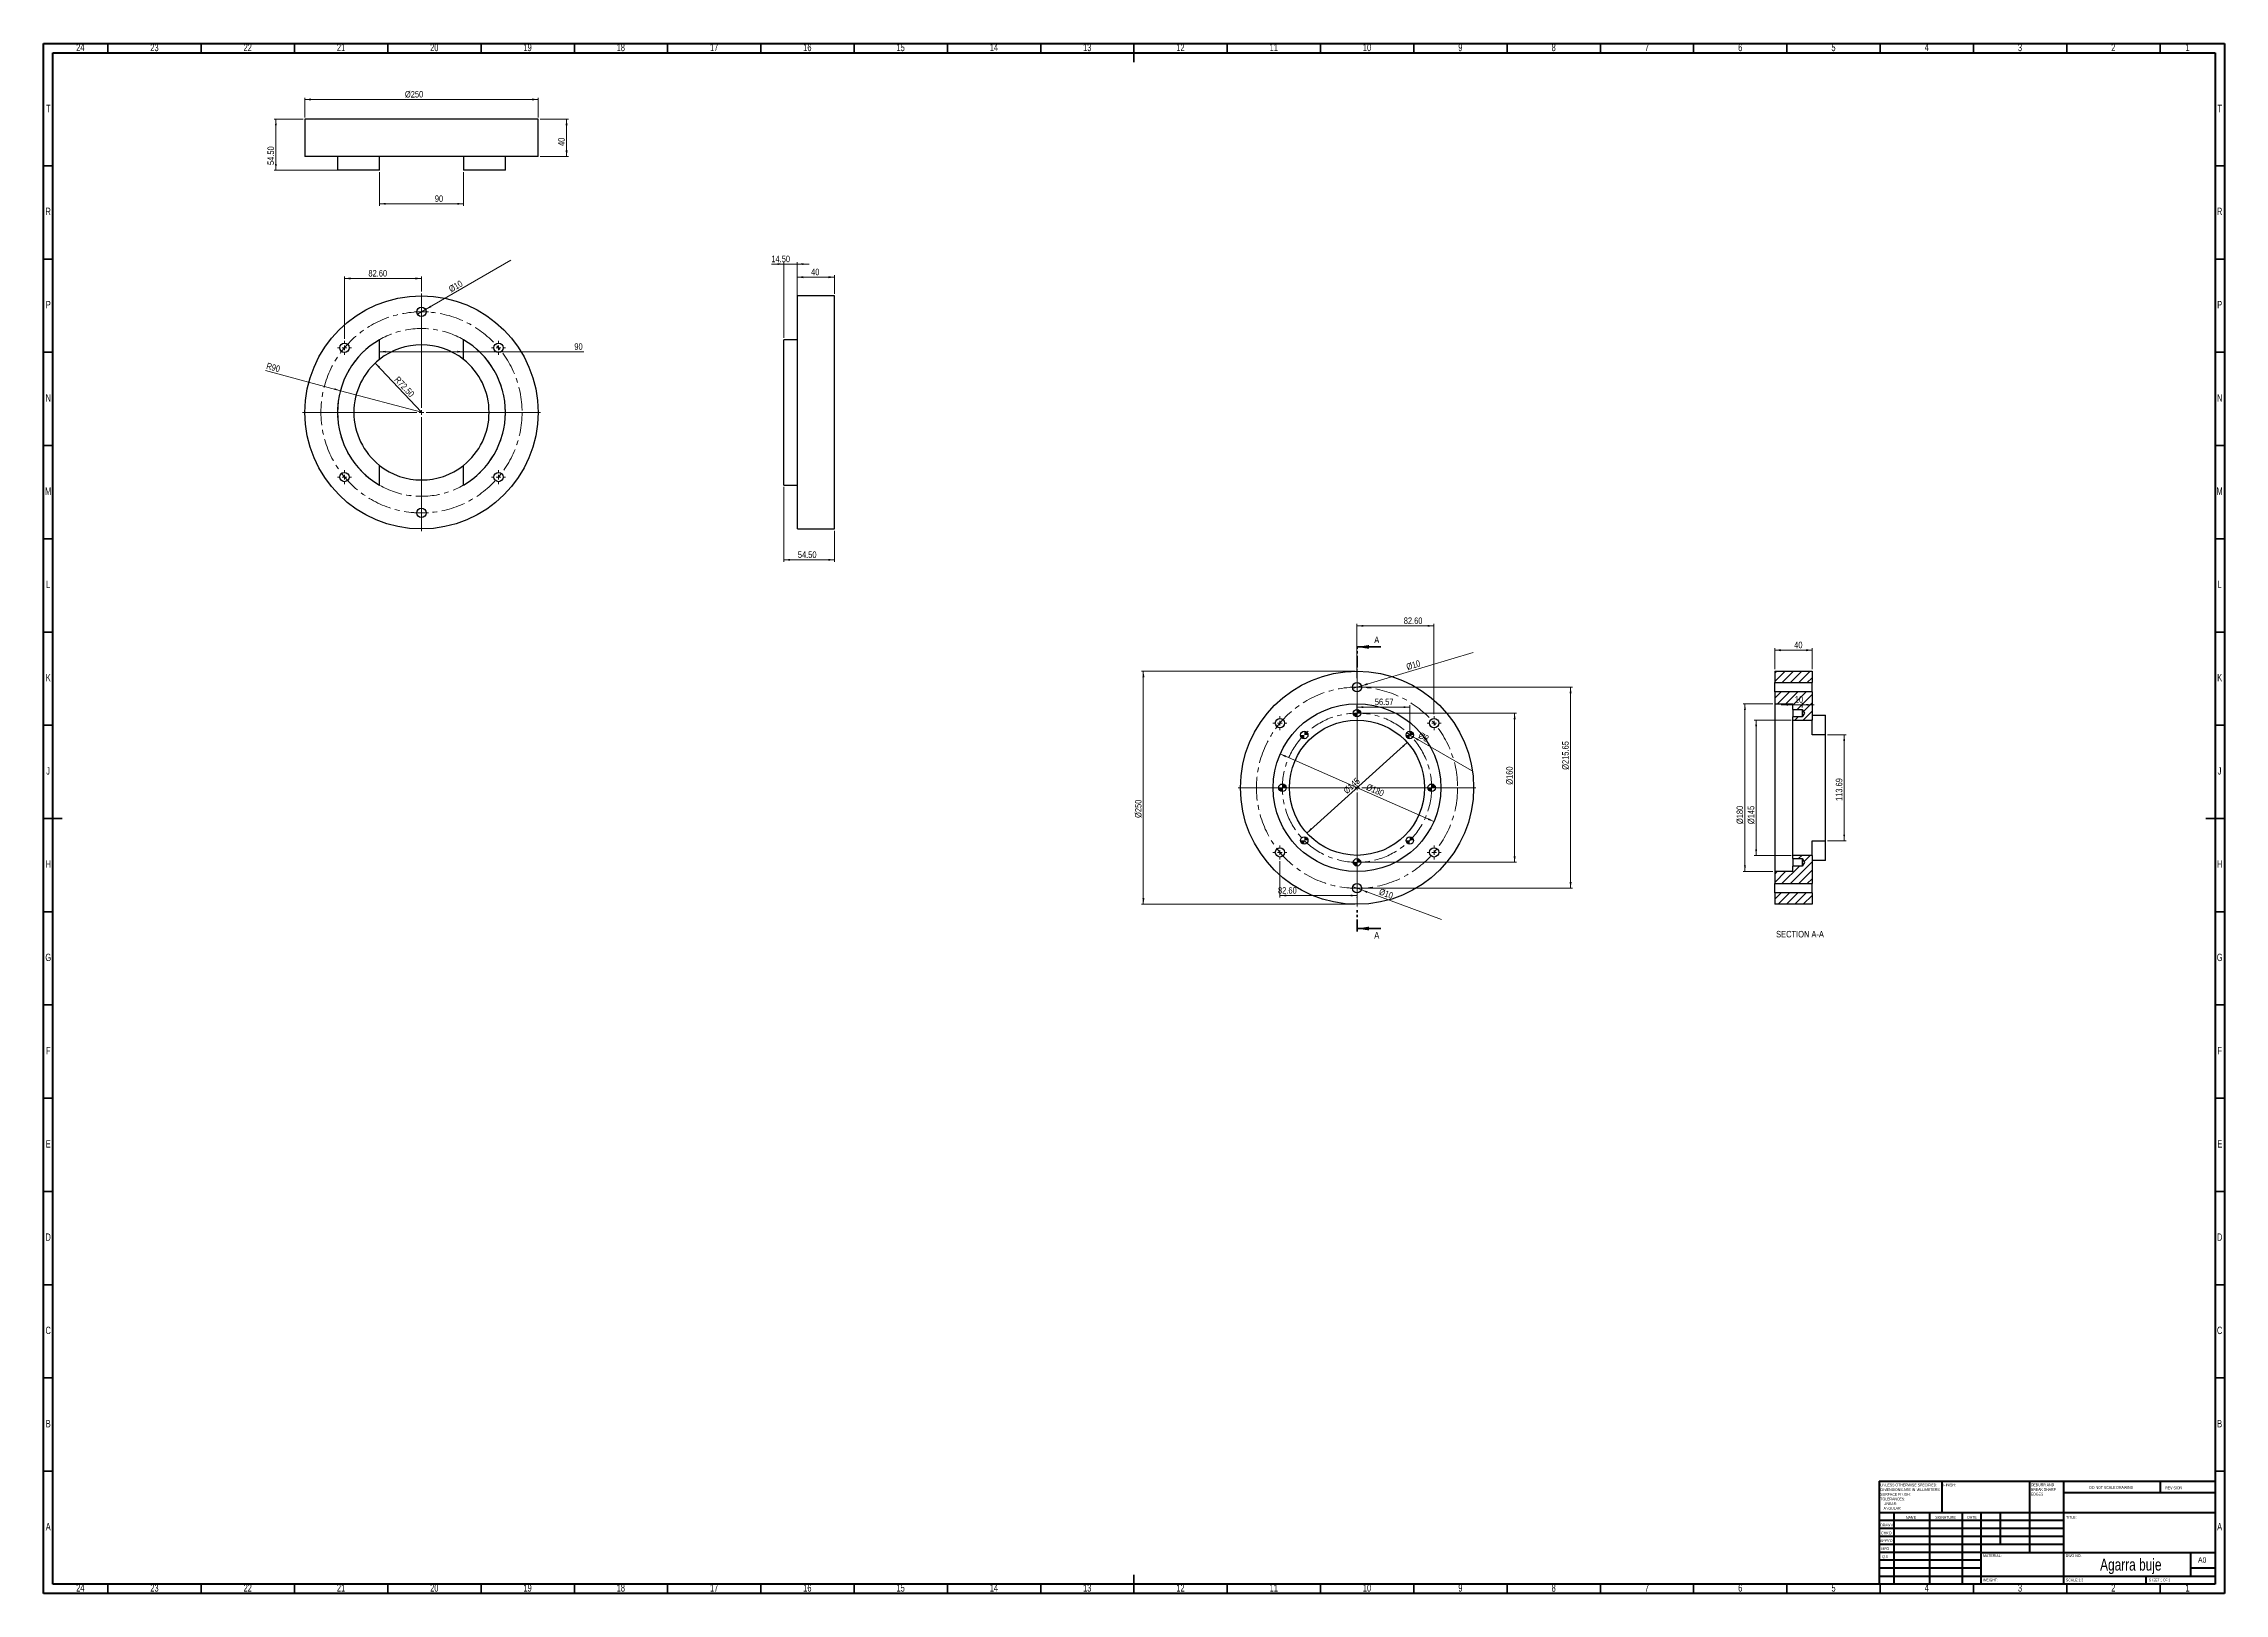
# Model space of a CAD drawing. Header units: millimetres. Extents: x 15 to 1184, y 5 to 836.
import ezdxf

# ---------------------------------------------------------------- set-up
doc = ezdxf.new("R2010")
doc.units = ezdxf.units.MM
doc.linetypes.add('CENTERX2', pattern=[20.32, 12.7, -2.54, 2.54, -2.54])
doc.linetypes.add('PHANTOM', pattern=[12.7, 6.35, -1.27, 1.27, -1.27, 1.27, -1.27])
doc.styles.add('SLDTEXTSTYLE0', font='TXT', dxfattribs={"width": 0.75})
doc.styles.add('SLDTEXTSTYLE1', font='TXT', dxfattribs={"width": 0.686449})
doc.styles.add('SLDTEXTSTYLE2', font='TXT', dxfattribs={"width": 0.6875})
doc.dimstyles.new('SLDDIMSTYLE0', dxfattribs={"dimtxt": 3.5, "dimasz": 3.302, "dimexe": 0, "dimexo": 0.0625, "dimgap": 0.875, "dimtad": 1, "dimlfac": 2, "dimrnd": 1e-09, "dimzin": 12, "dimdsep": 46, "dimtxsty": 'SLDTEXTSTYLE0', "dimsah": 1, "dimcen": 0, "dimadec": 0, "dimazin": 3, "dimtfac": 1, "dimtofl": 0, "dimtmove": 0, "dimatfit": 3, "dimfxl": 0, "dimfrac": 2, "dimtolj": 1, "dimtzin": 12, "dimarcsym": 0})
doc.dimstyles.new('SLDDIMSTYLE1', dxfattribs={"dimtxt": 3.5, "dimasz": 3.302, "dimexe": 0, "dimexo": 0.0625, "dimgap": 0.875, "dimtad": 1, "dimlfac": 2, "dimrnd": 1e-09, "dimzin": 4, "dimdsep": 46, "dimtxsty": 'SLDTEXTSTYLE0', "dimsah": 1, "dimcen": 0, "dimadec": 0, "dimazin": 1, "dimtfac": 1, "dimtofl": 0, "dimtmove": 0, "dimatfit": 3, "dimfxl": 0, "dimfrac": 2, "dimtolj": 1, "dimtzin": 12, "dimarcsym": 0})
doc.dimstyles.new('SLDDIMSTYLE2', dxfattribs={"dimtxt": 3.5, "dimasz": 3.302, "dimexe": 0, "dimexo": 0.0625, "dimgap": 0.875, "dimtad": 1, "dimlfac": 2, "dimrnd": 1e-09, "dimzin": 4, "dimdsep": 46, "dimtxsty": 'SLDTEXTSTYLE0', "dimsah": 1, "dimcen": 0.09, "dimadec": 0, "dimazin": 1, "dimtfac": 1, "dimtofl": 0, "dimtmove": 0, "dimatfit": 3, "dimfxl": 0, "dimfrac": 2, "dimtolj": 1, "dimtzin": 12, "dimarcsym": 0})
doc.dimstyles.new('SLDDIMSTYLE3', dxfattribs={"dimtxt": 3.5, "dimasz": 3.302, "dimexe": 0, "dimexo": 0.0625, "dimgap": 0.875, "dimtad": 1, "dimlfac": 2, "dimrnd": 1e-09, "dimzin": 12, "dimdsep": 46, "dimtxsty": 'SLDTEXTSTYLE0', "dimblk1": 'NONE', "dimsah": 1, "dimcen": 0, "dimadec": 0, "dimazin": 3, "dimtfac": 1, "dimtmove": 0, "dimatfit": 3, "dimldrblk": 'NONE', "dimfxl": 0, "dimfrac": 2, "dimtolj": 1, "dimtzin": 12, "dimarcsym": 0})
doc.dimstyles.new('SLDDIMSTYLE4', dxfattribs={"dimtxt": 3.5, "dimasz": 3.302, "dimexe": 0, "dimexo": 0.0625, "dimgap": 0.875, "dimtad": 1, "dimlfac": 2, "dimrnd": 1e-09, "dimzin": 12, "dimdsep": 46, "dimtxsty": 'SLDTEXTSTYLE0', "dimsah": 1, "dimcen": 0.09, "dimadec": 0, "dimazin": 3, "dimtfac": 1, "dimtofl": 0, "dimtmove": 0, "dimatfit": 3, "dimfxl": 0, "dimfrac": 2, "dimtolj": 1, "dimtzin": 12, "dimarcsym": 0})
doc.dimstyles.new('SLDDIMSTYLE5', dxfattribs={"dimtxt": 3.5, "dimasz": 3.302, "dimexe": 0, "dimexo": 0.0625, "dimgap": 0.875, "dimtad": 1, "dimlfac": 2, "dimrnd": 1e-09, "dimzin": 4, "dimdsep": 46, "dimtxsty": 'SLDTEXTSTYLE0', "dimsah": 1, "dimcen": 0.09, "dimadec": 0, "dimazin": 1, "dimtfac": 1, "dimtmove": 0, "dimatfit": 0, "dimfxl": 0, "dimfrac": 2, "dimtolj": 1, "dimtzin": 12, "dimarcsym": 0})
doc.dimstyles.new('SLDDIMSTYLE6', dxfattribs={"dimtxt": 3.5, "dimasz": 3.302, "dimexe": 0, "dimexo": 0.0625, "dimgap": 0.875, "dimtad": 1, "dimlfac": 2, "dimrnd": 1e-09, "dimzin": 12, "dimdsep": 46, "dimtxsty": 'SLDTEXTSTYLE0', "dimsah": 1, "dimcen": 0.09, "dimadec": 0, "dimazin": 3, "dimtfac": 1, "dimtmove": 0, "dimatfit": 0, "dimfxl": 0, "dimfrac": 2, "dimtolj": 1, "dimtzin": 12, "dimarcsym": 0})
doc.dimstyles.new('SLDDIMSTYLE7', dxfattribs={"dimtxt": 3.5, "dimasz": 3.302, "dimexe": 0, "dimexo": 0.0625, "dimgap": 0.875, "dimtad": 1, "dimlfac": 2, "dimrnd": 1e-09, "dimzin": 12, "dimdsep": 46, "dimtxsty": 'SLDTEXTSTYLE0', "dimsah": 1, "dimcen": 0, "dimadec": 0, "dimazin": 3, "dimtfac": 1, "dimtmove": 0, "dimatfit": 3, "dimfxl": 0, "dimfrac": 2, "dimtolj": 1, "dimtzin": 12, "dimarcsym": 0})

msp = doc.modelspace()

# ---------------------------------------------------------------- texts
at = {"color": 7, "linetype": 'Continuous', "lineweight": 0}
for s, insert, char_height, attachment_point, style in [('24', (34.6701, 835.9205), 3.96875, 2, 'SLDTEXTSTYLE0'), ('23', (74.4201, 835.9205), 3.96875, 2, 'SLDTEXTSTYLE0'), ('22', (124.4201, 835.9205), 3.96875, 2, 'SLDTEXTSTYLE0'), ('21', (174.4201, 835.9205), 3.96875, 2, 'SLDTEXTSTYLE0'), ('20', (224.4201, 835.9205), 3.96875, 2, 'SLDTEXTSTYLE0'), ('19', (274.4201, 835.9205), 3.96875, 2, 'SLDTEXTSTYLE0'), ('18', (324.4201, 835.9205), 3.96875, 2, 'SLDTEXTSTYLE0'), ('17', (374.4201, 835.9205), 3.96875, 2, 'SLDTEXTSTYLE0'), ('16', (424.4201, 835.9205), 3.96875, 2, 'SLDTEXTSTYLE0'), ('15', (474.4201, 835.9205), 3.96875, 2, 'SLDTEXTSTYLE0'), ('14', (524.4201, 835.9205), 3.96875, 2, 'SLDTEXTSTYLE0'), ('13', (574.4201, 835.9205), 3.96875, 2, 'SLDTEXTSTYLE0'), ('12', (624.4201, 835.9205), 3.96875, 2, 'SLDTEXTSTYLE0'), ('11', (674.4201, 835.9205), 3.96875, 2, 'SLDTEXTSTYLE0'), ('10', (724.4201, 835.9205), 3.96875, 2, 'SLDTEXTSTYLE0'), ('9', (774.46, 835.9205), 3.9688, 2, 'SLDTEXTSTYLE0'), ('8', (824.46, 835.9205), 3.9688, 2, 'SLDTEXTSTYLE0'), ('7', (874.46, 835.9205), 3.9688, 2, 'SLDTEXTSTYLE0'), ('6', (924.46, 835.9205), 3.9688, 2, 'SLDTEXTSTYLE0'), ('5', (974.46, 835.9205), 3.9688, 2, 'SLDTEXTSTYLE0'), ('4', (1024.46, 835.9205), 3.9688, 2, 'SLDTEXTSTYLE0'), ('3', (1074.46, 835.9205), 3.9688, 2, 'SLDTEXTSTYLE0'), ('2', (1124.46, 835.9205), 3.9688, 2, 'SLDTEXTSTYLE0'), ('1', (1164.21, 835.9205), 3.9688, 2, 'SLDTEXTSTYLE0'), ('T', (17.5501, 803.1705), 3.9688, 2, 'SLDTEXTSTYLE0'), ('T', (1181.5501, 803.1705), 3.9688, 2, 'SLDTEXTSTYLE0'), ('R', (17.4444, 748.0166), 3.9688, 2, 'SLDTEXTSTYLE0'), ('R', (1181.4444, 748.0166), 3.9688, 2, 'SLDTEXTSTYLE0'), ('P', (17.4848, 698.0166), 3.9688, 2, 'SLDTEXTSTYLE0'), ('P', (1181.4848, 698.0166), 3.9688, 2, 'SLDTEXTSTYLE0'), ('N', (17.4637, 648.0166), 3.9688, 2, 'SLDTEXTSTYLE0'), ('N', (1181.4637, 648.0166), 3.9688, 2, 'SLDTEXTSTYLE0'), ('M', (17.4237, 598.0166), 3.9688, 2, 'SLDTEXTSTYLE0'), ('M', (1181.4237, 598.0166), 3.9688, 2, 'SLDTEXTSTYLE0'), ('L', (17.4545, 548.0166), 3.9688, 2, 'SLDTEXTSTYLE0'), ('L', (1181.4545, 548.0166), 3.9688, 2, 'SLDTEXTSTYLE0'), ('K', (17.4885, 498.0166), 3.9688, 2, 'SLDTEXTSTYLE0'), ('K', (1181.4885, 498.0166), 3.9688, 2, 'SLDTEXTSTYLE0'), ('J', (17.4031, 448.0166), 3.9688, 2, 'SLDTEXTSTYLE0'), ('J', (1181.4031, 448.0166), 3.9688, 2, 'SLDTEXTSTYLE0'), ('H', (17.4904, 398.0166), 3.9688, 2, 'SLDTEXTSTYLE0'), ('H', (1181.4904, 398.0166), 3.9688, 2, 'SLDTEXTSTYLE0'), ('SECTION A-A', (956.5249, 360.2326), 3.5, 2, 'SLDTEXTSTYLE0'), ('G', (17.4867, 348.0166), 3.9688, 2, 'SLDTEXTSTYLE0'), ('G', (1181.4867, 348.0166), 3.9688, 2, 'SLDTEXTSTYLE0'), ('F', (17.4577, 298.0166), 3.9688, 2, 'SLDTEXTSTYLE0'), ('F', (1181.4577, 298.0166), 3.9688, 2, 'SLDTEXTSTYLE0'), ('E', (17.5078, 248.0166), 3.9688, 2, 'SLDTEXTSTYLE0'), ('E', (1181.5078, 248.0166), 3.9688, 2, 'SLDTEXTSTYLE0'), ('D', (17.4527, 198.0166), 3.9688, 2, 'SLDTEXTSTYLE0'), ('D', (1181.4527, 198.0166), 3.9688, 2, 'SLDTEXTSTYLE0'), ('C', (17.4587, 148.0166), 3.9688, 2, 'SLDTEXTSTYLE0'), ('C', (1181.4587, 148.0166), 3.9688, 2, 'SLDTEXTSTYLE0'), ('B', (17.4706, 98.0166), 3.9688, 2, 'SLDTEXTSTYLE0'), ('B', (1181.4706, 98.0166), 3.9688, 2, 'SLDTEXTSTYLE0'), ('FINISH:', (1033.3713, 63.9193), 1.5, 1, 'SLDTEXTSTYLE0'), ('DO NOT SCALE DRAWING', (1111.6146, 62.533), 1.5, 1, 'SLDTEXTSTYLE0'), ('REVISION', (1152.3276, 62.3349), 1.5, 1, 'SLDTEXTSTYLE0'), ('A', (17.4637, 42.7666), 3.9688, 2, 'SLDTEXTSTYLE0'), ('DRAWN', (999.6434, 42.3848), 1.5, 1, 'SLDTEXTSTYLE1'), ("CHK'D", (999.9392, 38.1619), 1.5, 1, 'SLDTEXTSTYLE0'), ('NAME', (1013.3222, 46.5015), 1.5, 1, 'SLDTEXTSTYLE0'), ('SIGNATURE', (1029.0336, 46.5618), 1.5, 1, 'SLDTEXTSTYLE0'), ('DATE', (1046.2147, 46.5762), 1.5, 1, 'SLDTEXTSTYLE0'), ('TITLE:', (1099.0902, 46.5762), 1.5, 1, 'SLDTEXTSTYLE0'), ('A', (1181.4637, 42.7666), 3.9688, 2, 'SLDTEXTSTYLE0'), ("APPV'D", (999.4017, 34.0659), 1.5, 1, 'SLDTEXTSTYLE0'), ('MFG', (1000.124, 29.7158), 1.5, 1, 'SLDTEXTSTYLE0'), ('Q.A', (1000.509, 25.5047), 1.5, 1, 'SLDTEXTSTYLE0'), ('MATERIAL:', (1054.6459, 25.9861), 1.5, 1, 'SLDTEXTSTYLE0'), ('DWG NO.', (1098.953, 25.9861), 1.5, 1, 'SLDTEXTSTYLE0'), ('Agarra buje', (1133.8472, 23.6069), 6.35, 2, 'SLDTEXTSTYLE0'), ('A0', (1169.8712, 24.4064), 2.91042, 1, 'SLDTEXTSTYLE0'), ('WEIGHT:', (1054.6178, 12.9493), 1.4986, 1, 'SLDTEXTSTYLE0'), ('SCALE:1:2', (1099.074, 12.9001), 1.5, 1, 'SLDTEXTSTYLE0'), ('SHEET 1 OF 1', (1143.4783, 12.9001), 1.5, 1, 'SLDTEXTSTYLE2'), ('24', (34.6701, 9.9205), 3.96875, 2, 'SLDTEXTSTYLE0'), ('23', (74.4201, 9.9205), 3.96875, 2, 'SLDTEXTSTYLE0'), ('22', (124.4201, 9.9205), 3.96875, 2, 'SLDTEXTSTYLE0'), ('21', (174.4201, 9.9205), 3.96875, 2, 'SLDTEXTSTYLE0'), ('20', (224.4201, 9.9205), 3.96875, 2, 'SLDTEXTSTYLE0'), ('19', (274.4201, 9.9205), 3.96875, 2, 'SLDTEXTSTYLE0'), ('18', (324.4201, 9.9205), 3.96875, 2, 'SLDTEXTSTYLE0'), ('17', (374.4201, 9.9205), 3.96875, 2, 'SLDTEXTSTYLE0'), ('16', (424.4201, 9.9205), 3.96875, 2, 'SLDTEXTSTYLE0'), ('15', (474.4201, 9.9205), 3.96875, 2, 'SLDTEXTSTYLE0'), ('14', (524.4201, 9.9205), 3.96875, 2, 'SLDTEXTSTYLE0'), ('13', (574.4201, 9.9205), 3.96875, 2, 'SLDTEXTSTYLE0'), ('12', (624.4201, 9.9205), 3.96875, 2, 'SLDTEXTSTYLE0'), ('11', (674.4201, 9.9205), 3.96875, 2, 'SLDTEXTSTYLE0'), ('10', (724.4201, 9.9205), 3.96875, 2, 'SLDTEXTSTYLE0'), ('9', (774.46, 9.9205), 3.9688, 2, 'SLDTEXTSTYLE0'), ('8', (824.46, 9.9205), 3.9688, 2, 'SLDTEXTSTYLE0'), ('7', (874.46, 9.9205), 3.9688, 2, 'SLDTEXTSTYLE0'), ('6', (924.46, 9.9205), 3.9688, 2, 'SLDTEXTSTYLE0'), ('5', (974.46, 9.9205), 3.9688, 2, 'SLDTEXTSTYLE0'), ('4', (1024.46, 9.9205), 3.9688, 2, 'SLDTEXTSTYLE0'), ('3', (1074.46, 9.9205), 3.9688, 2, 'SLDTEXTSTYLE0'), ('2', (1124.46, 9.9205), 3.9688, 2, 'SLDTEXTSTYLE0'), ('1', (1164.21, 9.9205), 3.9688, 2, 'SLDTEXTSTYLE0')]:
    msp.add_mtext(s, dxfattribs=dict(at, insert=insert, char_height=char_height, attachment_point=attachment_point, style=style))
at = {"color": 7, "linetype": 'Continuous', "char_height": 3.5, "attachment_point": 1, "style": 'SLDTEXTSTYLE0'}
for insert in [(728.3002, 518.0513), (728.3002, 359.6468)]:
    msp.add_mtext('A', dxfattribs=dict(at, insert=insert))

# ---------------------------------------------------------------- blocks, each defined once
blk = doc.blocks.new('SW_NOTE_0')
at = {"color": 0, "linetype": 'Continuous', "lineweight": 0, "char_height": 1.5, "attachment_point": 1, "style": 'SLDTEXTSTYLE0'}
for s, insert in [('UNLESS OTHERWISE SPECIFIED:', (0, 1.9)), ('TOLERANCES:', (0, -5.6)), ('DIMENSIONS ARE IN MILLIMETERS', (0, -0.6)), ('SURFACE FINISH:', (0, -3.1)), ('ANGULAR:', (1.7, -10.6)), ('LINEAR:', (1.7, -8.1))]:
    blk.add_mtext(s, dxfattribs=dict(at, insert=insert))
blk = doc.blocks.new('SW_NOTE_1')
at = {"color": 0, "linetype": 'Continuous', "lineweight": 0, "char_height": 1.5, "attachment_point": 1, "style": 'SLDTEXTSTYLE0'}
for s, insert in [('DEBURR AND', (0, 1.9)), ('BREAK SHARP', (0, -0.6)), ('EDGES', (0, -3.1))]:
    blk.add_mtext(s, dxfattribs=dict(at, insert=insert))
blk = doc.blocks.new('_D')
at = {"color": 7, "linetype": 'Continuous', "lineweight": 18}
for q in [(133.9, 660.7), (217.6, 638.3)]:
    blk.add_line((174.1, 649.9), q, dxfattribs=at)
blk.add_solid([(174.1, 649.9), (171, 651.2), (170.8, 650.3)], dxfattribs=at)
at = {"color": 7, "linetype": 'Continuous', "lineweight": 18, "insert": (135, 665), "char_height": 3.5, "attachment_point": 1, "rotation": 345, "style": 'SLDTEXTSTYLE0'}
blk.add_mtext('R90', dxfattribs=at)
blk = doc.blocks.new('_D_1')
at = {"color": 7, "linetype": 'Continuous', "lineweight": 18}
blk.add_line((192.8, 664.7), (217.6, 638.3), dxfattribs=at)
blk.add_solid([(192.8, 664.7), (194.7, 662), (195.4, 662.7)], dxfattribs=at)
at = {"color": 7, "linetype": 'Continuous', "lineweight": 18, "insert": (205.3, 657.9), "char_height": 3.5, "attachment_point": 1, "rotation": 313.1182, "style": 'SLDTEXTSTYLE0'}
blk.add_mtext('R72.50', dxfattribs=at)
blk = doc.blocks.new('_D_2')
at = {"color": 7, "linetype": 'Continuous', "lineweight": 18}
for p, q in [((176.3, 677.7), (176.3, 711.1)), ((176.3, 710.1), (217.6, 710.1)), ((217.6, 703), (217.6, 711.1))]:
    blk.add_line(p, q, dxfattribs=at)
for points in [[(176.3, 710.1), (179.6, 709.5), (179.6, 710.6)], [(217.6, 710.1), (214.3, 710.6), (214.3, 709.5)]]:
    blk.add_solid(points, dxfattribs=at)
at = {"color": 7, "linetype": 'Continuous', "lineweight": 18, "insert": (189.1, 714.6), "char_height": 3.5, "attachment_point": 1, "style": 'SLDTEXTSTYLE0'}
blk.add_mtext('82.60', dxfattribs=at)
blk = doc.blocks.new('_D_3')
at = {"color": 7, "linetype": 'Continuous', "lineweight": 18}
for q in [(265.5, 719.8), (215.4, 690.9)]:
    blk.add_line((219.7, 693.4), q, dxfattribs=at)
blk.add_solid([(219.7, 693.4), (222.8, 694.6), (222.3, 695.5)], dxfattribs=at)
at = {"color": 7, "linetype": 'Continuous', "lineweight": 18, "insert": (231.7, 705.5), "char_height": 3.5, "attachment_point": 1, "rotation": 30, "style": 'SLDTEXTSTYLE0'}
blk.add_mtext('%%c10', dxfattribs=at)
blk = doc.blocks.new('_None')
blk = doc.blocks.new('_D_4')
at = {"color": 7, "linetype": 'Continuous', "lineweight": 18}
for p, q in [((195.1, 670.8), (240.1, 670.8)), ((240.1, 670.8), (304.6, 670.8))]:
    blk.add_line(p, q, dxfattribs=at)
for points in [[(195.1, 670.8), (198.4, 670.3), (198.4, 671.3)], [(240.1, 670.8), (236.8, 671.3), (236.8, 670.3)]]:
    blk.add_solid(points, dxfattribs=at)
at = {"color": 7, "linetype": 'Continuous', "lineweight": 18, "insert": (299.5, 675.3), "char_height": 3.5, "attachment_point": 1, "style": 'SLDTEXTSTYLE0'}
blk.add_mtext('90', dxfattribs=at)
blk = doc.blocks.new('SW_CENTERMARKSYMBOL_0')
at = {"color": 0, "linetype": 'Continuous', "lineweight": 0}
for p, q in [((0, 2.5), (0, 63.75)), ((-2.5, 0), (-63.75, 0)), ((0, 0), (-1.25, 0)), ((0, 0), (0, 1.25)), ((0, 0), (0, -1.25)), ((0, 0), (1.25, 0)), ((2.5, 0), (63.75, 0)), ((0, -2.5), (0, -63.75))]:
    blk.add_line(p, q, dxfattribs=at)
blk = doc.blocks.new('SW_CENTERMARKSYMBOL_1')
at = {"color": 0, "linetype": 'Continuous', "lineweight": 0}
for p, q in [((-2.5, 0), (-3.75, 0)), ((0, 0), (-1.25, 0)), ((0, 2.5), (0, 3.75)), ((0, 0), (0, 1.25)), ((0, 0), (0, -1.25)), ((0, 0), (1.25, 0)), ((2.5, 0), (3.75, 0)), ((0, -2.5), (0, -3.75))]:
    blk.add_line(p, q, dxfattribs=at)
blk = doc.blocks.new('SW_CENTERMARKSYMBOL_2')
at = {"color": 0, "linetype": 'Continuous', "lineweight": 0}
for p, q in [((-2.5, 0), (-3.75, 0)), ((0, 0), (-1.25, 0)), ((0, 2.5), (0, 3.75)), ((0, 0), (0, 1.25)), ((0, 0), (0, -1.25)), ((0, 0), (1.25, 0)), ((2.5, 0), (3.75, 0)), ((0, -2.5), (0, -3.75))]:
    blk.add_line(p, q, dxfattribs=at)
blk = doc.blocks.new('SW_CENTERMARKSYMBOL_3')
at = {"color": 0, "linetype": 'Continuous', "lineweight": 0}
for p, q in [((-2.5, 0), (-3.75, 0)), ((0, 0), (-1.25, 0)), ((0, 2.5), (0, 3.75)), ((0, 0), (0, 1.25)), ((0, 0), (0, -1.25)), ((0, 0), (1.25, 0)), ((2.5, 0), (3.75, 0)), ((0, -2.5), (0, -3.75))]:
    blk.add_line(p, q, dxfattribs=at)
blk = doc.blocks.new('SW_CENTERMARKSYMBOL_4')
at = {"color": 0, "linetype": 'Continuous', "lineweight": 0}
for p, q in [((-2.5, 0), (-3.75, 0)), ((0, 0), (-1.25, 0)), ((0, 2.5), (0, 3.75)), ((0, 0), (0, 1.25)), ((0, 0), (0, -1.25)), ((0, 0), (1.25, 0)), ((2.5, 0), (3.75, 0)), ((0, -2.5), (0, -3.75))]:
    blk.add_line(p, q, dxfattribs=at)
blk = doc.blocks.new('SW_CENTERMARKSYMBOL_5')
at = {"color": 0, "linetype": 'Continuous', "lineweight": 0}
for p, q in [((-2.5, 0), (-3.75, 0)), ((0, 0), (-1.25, 0)), ((0, 2.5), (0, 3.75)), ((0, 0), (0, 1.25)), ((0, 0), (0, -1.25)), ((0, 0), (1.25, 0)), ((2.5, 0), (3.75, 0)), ((0, -2.5), (0, -3.75))]:
    blk.add_line(p, q, dxfattribs=at)
blk = doc.blocks.new('SW_CENTERMARKSYMBOL_6')
at = {"color": 0, "linetype": 'Continuous', "lineweight": 0}
for p, q in [((-2.5, 0), (-3.75, 0)), ((0, 0), (-1.25, 0)), ((0, 2.5), (0, 3.75)), ((0, 0), (0, 1.25)), ((0, 0), (0, -1.25)), ((0, 0), (1.25, 0)), ((2.5, 0), (3.75, 0)), ((0, -2.5), (0, -3.75))]:
    blk.add_line(p, q, dxfattribs=at)
blk = doc.blocks.new('_D_5')
at = {"color": 7, "linetype": 'Continuous', "lineweight": 18}
for p, q in [((411.8, 598.3), (411.8, 558.2)), ((439, 574.8), (439, 558.2)), ((439, 559.2), (411.8, 559.2))]:
    blk.add_line(p, q, dxfattribs=at)
for points in [[(411.8, 559.2), (415.1, 558.7), (415.1, 559.7)], [(439, 559.2), (435.7, 559.7), (435.7, 558.7)]]:
    blk.add_solid(points, dxfattribs=at)
at = {"color": 7, "linetype": 'Continuous', "lineweight": 18, "insert": (419.3, 563.7), "char_height": 3.5, "attachment_point": 1, "style": 'SLDTEXTSTYLE0'}
blk.add_mtext('54.50', dxfattribs=at)
blk = doc.blocks.new('_D_6')
at = {"color": 7, "linetype": 'Continuous', "lineweight": 18}
for p, q in [((411.8, 717.8), (405.1, 717.8)), ((411.8, 678.2), (411.8, 718.8)), ((419, 717.8), (411.8, 717.8)), ((419, 678.2), (419, 718.8)), ((419, 717.8), (425.4, 717.8))]:
    blk.add_line(p, q, dxfattribs=at)
for points in [[(411.8, 717.8), (408.5, 718.3), (408.5, 717.3)], [(419, 717.8), (422.3, 717.3), (422.3, 718.3)]]:
    blk.add_solid(points, dxfattribs=at)
at = {"color": 7, "linetype": 'Continuous', "lineweight": 18, "insert": (405.1, 722.3), "char_height": 3.5, "attachment_point": 1, "style": 'SLDTEXTSTYLE0'}
blk.add_mtext('14.50', dxfattribs=at)
blk = doc.blocks.new('_D_7')
at = {"color": 7, "linetype": 'Continuous', "lineweight": 18}
for p, q in [((419, 701.8), (419, 711.8)), ((439, 710.8), (419, 710.8)), ((439, 701.8), (439, 711.8))]:
    blk.add_line(p, q, dxfattribs=at)
for points in [[(419, 710.8), (422.3, 710.2), (422.3, 711.3)], [(439, 710.8), (435.7, 711.3), (435.7, 710.2)]]:
    blk.add_solid(points, dxfattribs=at)
at = {"color": 7, "linetype": 'Continuous', "lineweight": 18, "insert": (426.4, 715.3), "char_height": 3.5, "attachment_point": 1, "style": 'SLDTEXTSTYLE0'}
blk.add_mtext('40', dxfattribs=at)
blk = doc.blocks.new('_D_8')
at = {"color": 7, "linetype": 'Continuous', "lineweight": 18}
for p, q in [((281.1, 795.4), (296.3, 795.4)), ((295.3, 775.4), (295.3, 795.4)), ((281.1, 775.4), (296.3, 775.4))]:
    blk.add_line(p, q, dxfattribs=at)
for points in [[(295.3, 795.4), (294.8, 792.1), (295.9, 792.1)], [(295.3, 775.4), (295.9, 778.7), (294.8, 778.7)]]:
    blk.add_solid(points, dxfattribs=at)
at = {"color": 7, "linetype": 'Continuous', "lineweight": 18, "insert": (290.8, 781.1), "char_height": 3.5, "attachment_point": 1, "rotation": 90, "style": 'SLDTEXTSTYLE0'}
blk.add_mtext('40', dxfattribs=at)
blk = doc.blocks.new('_D_9')
at = {"color": 7, "linetype": 'Continuous', "lineweight": 18}
for p, q in [((155.1, 796.4), (155.1, 807)), ((280.1, 796.4), (280.1, 807)), ((280.1, 806), (155.1, 806))]:
    blk.add_line(p, q, dxfattribs=at)
for points in [[(155.1, 806), (158.4, 805.5), (158.4, 806.6)], [(280.1, 806), (276.8, 806.6), (276.8, 805.5)]]:
    blk.add_solid(points, dxfattribs=at)
at = {"color": 7, "linetype": 'Continuous', "lineweight": 18, "insert": (208.7, 810.6), "char_height": 3.5, "attachment_point": 1, "style": 'SLDTEXTSTYLE0'}
blk.add_mtext('%%c250', dxfattribs=at)
blk = doc.blocks.new('_D_10')
at = {"color": 7, "linetype": 'Continuous', "lineweight": 18}
for p, q in [((195.1, 767.1), (195.1, 749.1)), ((240.1, 767.1), (240.1, 749.1)), ((195.1, 750.1), (240.1, 750.1))]:
    blk.add_line(p, q, dxfattribs=at)
for points in [[(195.1, 750.1), (198.4, 749.6), (198.4, 750.6)], [(240.1, 750.1), (236.8, 750.6), (236.8, 749.6)]]:
    blk.add_solid(points, dxfattribs=at)
at = {"color": 7, "linetype": 'Continuous', "lineweight": 18, "insert": (224.7, 754.6), "char_height": 3.5, "attachment_point": 1, "style": 'SLDTEXTSTYLE0'}
blk.add_mtext('90', dxfattribs=at)
blk = doc.blocks.new('_D_11')
at = {"color": 7, "linetype": 'Continuous', "lineweight": 18}
for p, q in [((154.1, 795.4), (138.5, 795.4)), ((139.5, 795.4), (139.5, 768.1)), ((194.1, 768.1), (138.5, 768.1))]:
    blk.add_line(p, q, dxfattribs=at)
for points in [[(139.5, 795.4), (139, 792.1), (140, 792.1)], [(139.5, 768.1), (140, 771.5), (139, 771.5)]]:
    blk.add_solid(points, dxfattribs=at)
at = {"color": 7, "linetype": 'Continuous', "lineweight": 18, "insert": (135, 770.9), "char_height": 3.5, "attachment_point": 1, "rotation": 90, "style": 'SLDTEXTSTYLE0'}
blk.add_mtext('54.50', dxfattribs=at)
blk = doc.blocks.new('_D_12')
at = {"color": 7, "linetype": 'Continuous', "lineweight": 18}
for p, q in [((720, 477), (804.5, 477)), ((803.5, 397), (803.5, 477)), ((720, 397), (804.5, 397))]:
    blk.add_line(p, q, dxfattribs=at)
for points in [[(803.5, 477), (803, 473.7), (804.1, 473.7)], [(803.5, 397), (804.1, 400.3), (803, 400.3)]]:
    blk.add_solid(points, dxfattribs=at)
at = {"color": 7, "linetype": 'Continuous', "lineweight": 18, "insert": (799, 438.6), "char_height": 3.5, "attachment_point": 1, "rotation": 90, "style": 'SLDTEXTSTYLE0'}
blk.add_mtext('%%c160', dxfattribs=at)
blk = doc.blocks.new('_D_13')
at = {"color": 7, "linetype": 'Continuous', "lineweight": 18}
for p, q in [((720, 490.9), (834.5, 490.9)), ((833.5, 383.1), (833.5, 490.9)), ((720, 383.1), (834.5, 383.1))]:
    blk.add_line(p, q, dxfattribs=at)
for points in [[(833.5, 490.9), (833, 487.6), (834.1, 487.6)], [(833.5, 383.1), (834.1, 386.4), (833, 386.4)]]:
    blk.add_solid(points, dxfattribs=at)
at = {"color": 7, "linetype": 'Continuous', "lineweight": 18, "insert": (829, 446.6), "char_height": 3.5, "attachment_point": 1, "rotation": 90, "style": 'SLDTEXTSTYLE0'}
blk.add_mtext('%%c215.65', dxfattribs=at)
blk = doc.blocks.new('_D_14')
at = {"color": 7, "linetype": 'Continuous', "lineweight": 18}
blk.add_line((746, 461.3), (692.1, 412.7), dxfattribs=at)
for points in [[(746, 461.3), (743.2, 459.4), (743.9, 458.7)], [(692.1, 412.7), (694.9, 414.6), (694.2, 415.3)]]:
    blk.add_solid(points, dxfattribs=at)
at = {"color": 7, "linetype": 'Continuous', "lineweight": 18, "insert": (711.3, 436.1), "char_height": 3.5, "attachment_point": 1, "rotation": 42.0005, "style": 'SLDTEXTSTYLE0'}
blk.add_mtext('%%c145', dxfattribs=at)
blk = doc.blocks.new('_D_15')
at = {"color": 7, "linetype": 'Continuous', "lineweight": 18}
blk.add_line((760.2, 418.9), (677.9, 455.1), dxfattribs=at)
for points in [[(677.9, 455.1), (680.7, 453.3), (681.1, 454.2)], [(760.2, 418.9), (757.4, 420.7), (757, 419.7)]]:
    blk.add_solid(points, dxfattribs=at)
at = {"color": 7, "linetype": 'Continuous', "lineweight": 18, "insert": (725, 439.3), "char_height": 3.5, "attachment_point": 1, "rotation": 336.261, "style": 'SLDTEXTSTYLE0'}
blk.add_mtext('%%c180', dxfattribs=at)
blk = doc.blocks.new('_D_16')
at = {"color": 7, "linetype": 'Continuous', "lineweight": 18}
for q in [(781.3, 509.5), (716.7, 490.2)]:
    blk.add_line((721.4, 491.6), q, dxfattribs=at)
blk.add_solid([(721.4, 491.6), (724.8, 492.1), (724.5, 493.1)], dxfattribs=at)
at = {"color": 7, "linetype": 'Continuous', "lineweight": 18, "insert": (745.1, 503.4), "char_height": 3.5, "attachment_point": 1, "rotation": 16.6027, "style": 'SLDTEXTSTYLE0'}
blk.add_mtext('%%c10', dxfattribs=at)
blk = doc.blocks.new('_D_17')
at = {"color": 7, "linetype": 'Continuous', "lineweight": 18}
for p, q in [((719, 495.7), (719, 524.8)), ((719, 523.8), (760.3, 523.8)), ((760.3, 476.4), (760.3, 524.8))]:
    blk.add_line(p, q, dxfattribs=at)
for points in [[(719, 523.8), (722.4, 523.3), (722.4, 524.3)], [(760.3, 523.8), (757, 524.3), (757, 523.3)]]:
    blk.add_solid(points, dxfattribs=at)
at = {"color": 7, "linetype": 'Continuous', "lineweight": 18, "insert": (744.1, 528.3), "char_height": 3.5, "attachment_point": 1, "style": 'SLDTEXTSTYLE0'}
blk.add_mtext('82.60', dxfattribs=at)
blk = doc.blocks.new('_D_18')
at = {"color": 7, "linetype": 'Continuous', "lineweight": 18}
for p, q in [((719, 478), (719, 481.2)), ((719, 480.2), (747.3, 480.2)), ((747.3, 466.3), (747.3, 481.2))]:
    blk.add_line(p, q, dxfattribs=at)
for points in [[(719, 480.2), (722.4, 479.7), (722.4, 480.7)], [(747.3, 480.2), (744, 480.7), (744, 479.7)]]:
    blk.add_solid(points, dxfattribs=at)
at = {"color": 7, "linetype": 'Continuous', "lineweight": 18, "insert": (728.6, 484.8), "char_height": 3.5, "attachment_point": 1, "style": 'SLDTEXTSTYLE0'}
blk.add_mtext('56.57', dxfattribs=at)
blk = doc.blocks.new('_D_19')
at = {"color": 7, "linetype": 'Continuous', "lineweight": 18}
for q in [(745.6, 466.3), (780.4, 446.3)]:
    blk.add_line((749.1, 464.3), q, dxfattribs=at)
blk.add_solid([(749.1, 464.3), (751.7, 462.2), (752.2, 463.1)], dxfattribs=at)
at = {"color": 7, "linetype": 'Continuous', "lineweight": 18, "insert": (753.3, 467.1), "char_height": 3.5, "attachment_point": 1, "rotation": 330.0789, "style": 'SLDTEXTSTYLE0'}
blk.add_mtext('%%c8', dxfattribs=at)
blk = doc.blocks.new('_D_20')
at = {"color": 7, "linetype": 'Continuous', "lineweight": 18}
for p, q in [((718, 499.5), (603.5, 499.5)), ((604.5, 499.5), (604.5, 374.5)), ((718, 374.5), (603.5, 374.5))]:
    blk.add_line(p, q, dxfattribs=at)
for points in [[(604.5, 499.5), (604, 496.2), (605.1, 496.2)], [(604.5, 374.5), (605.1, 377.8), (604, 377.8)]]:
    blk.add_solid(points, dxfattribs=at)
at = {"color": 7, "linetype": 'Continuous', "lineweight": 18, "insert": (600, 420.8), "char_height": 3.5, "attachment_point": 1, "rotation": 90, "style": 'SLDTEXTSTYLE0'}
blk.add_mtext('%%c250', dxfattribs=at)
blk = doc.blocks.new('_D_21')
at = {"color": 7, "linetype": 'Continuous', "lineweight": 18}
for p, q in [((677.7, 397.6), (677.7, 378.2)), ((719, 379.2), (677.7, 379.2)), ((719, 378.3), (719, 378.2))]:
    blk.add_line(p, q, dxfattribs=at)
for points in [[(677.7, 379.2), (681.1, 378.7), (681.1, 379.7)], [(719, 379.2), (715.7, 379.7), (715.7, 378.7)]]:
    blk.add_solid(points, dxfattribs=at)
at = {"color": 7, "linetype": 'Continuous', "lineweight": 18, "insert": (676.7, 383.7), "char_height": 3.5, "attachment_point": 1, "style": 'SLDTEXTSTYLE0'}
blk.add_mtext('82.60', dxfattribs=at)
blk = doc.blocks.new('_D_22')
at = {"color": 7, "linetype": 'Continuous', "lineweight": 18}
for q in [(716.7, 384), (764.3, 366.3)]:
    blk.add_line((721.4, 382.2), q, dxfattribs=at)
blk.add_solid([(721.4, 382.2), (724.3, 380.6), (724.7, 381.5)], dxfattribs=at)
at = {"color": 7, "linetype": 'Continuous', "lineweight": 18, "insert": (731.7, 383.2), "char_height": 3.5, "attachment_point": 1, "rotation": 339.6307, "style": 'SLDTEXTSTYLE0'}
blk.add_mtext('%%c10', dxfattribs=at)
blk = doc.blocks.new('SW_CENTERMARKSYMBOL_7')
at = {"color": 0, "linetype": 'Continuous', "lineweight": 0}
for p, q in [((0, 2.5), (0, 63.75)), ((-2.5, 0), (-63.75, 0)), ((0, 0), (-1.25, 0)), ((0, 0), (0, 1.25)), ((0, 0), (0, -1.25)), ((0, 0), (1.25, 0)), ((2.5, 0), (63.75, 0)), ((0, -2.5), (0, -63.75))]:
    blk.add_line(p, q, dxfattribs=at)
blk = doc.blocks.new('SW_CENTERMARKSYMBOL_8')
at = {"color": 0, "linetype": 'Continuous', "lineweight": 0}
for p, q in [((-2.5, 0), (-3.75, 0)), ((0, 0), (-1.25, 0)), ((0, 2.5), (0, 3.75)), ((0, 0), (0, 1.25)), ((0, 0), (0, -1.25)), ((0, 0), (1.25, 0)), ((2.5, 0), (3.75, 0)), ((0, -2.5), (0, -3.75))]:
    blk.add_line(p, q, dxfattribs=at)
blk = doc.blocks.new('SW_CENTERMARKSYMBOL_9')
at = {"color": 0, "linetype": 'Continuous', "lineweight": 0}
for p, q in [((-2.5, 0), (-3.75, 0)), ((0, 0), (-1.25, 0)), ((0, 2.5), (0, 3.75)), ((0, 0), (0, 1.25)), ((0, 0), (0, -1.25)), ((0, 0), (1.25, 0)), ((2.5, 0), (3.75, 0)), ((0, -2.5), (0, -3.75))]:
    blk.add_line(p, q, dxfattribs=at)
blk = doc.blocks.new('SW_CENTERMARKSYMBOL_10')
at = {"color": 0, "linetype": 'Continuous', "lineweight": 0}
for p, q in [((-2.5, 0), (-3.75, 0)), ((0, 0), (-1.25, 0)), ((0, 2.5), (0, 3.75)), ((0, 0), (0, 1.25)), ((0, 0), (0, -1.25)), ((0, 0), (1.25, 0)), ((2.5, 0), (3.75, 0)), ((0, -2.5), (0, -3.75))]:
    blk.add_line(p, q, dxfattribs=at)
blk = doc.blocks.new('SW_CENTERMARKSYMBOL_11')
at = {"color": 0, "linetype": 'Continuous', "lineweight": 0}
for p, q in [((-2.5, 0), (-3.75, 0)), ((0, 0), (-1.25, 0)), ((0, 2.5), (0, 3.75)), ((0, 0), (0, 1.25)), ((0, 0), (0, -1.25)), ((0, 0), (1.25, 0)), ((2.5, 0), (3.75, 0)), ((0, -2.5), (0, -3.75))]:
    blk.add_line(p, q, dxfattribs=at)
blk = doc.blocks.new('SW_CENTERMARKSYMBOL_12')
at = {"color": 0, "linetype": 'Continuous', "lineweight": 0}
for p, q in [((-2.5, 0), (-3.75, 0)), ((0, 0), (-1.25, 0)), ((0, 2.5), (0, 3.75)), ((0, 0), (0, 1.25)), ((0, 0), (0, -1.25)), ((0, 0), (1.25, 0)), ((2.5, 0), (3.75, 0)), ((0, -2.5), (0, -3.75))]:
    blk.add_line(p, q, dxfattribs=at)
blk = doc.blocks.new('SW_CENTERMARKSYMBOL_13')
at = {"color": 0, "linetype": 'Continuous', "lineweight": 0}
for p, q in [((-2.5, 0), (-3.75, 0)), ((0, 0), (-1.25, 0)), ((0, 2.5), (0, 3.75)), ((0, 0), (0, 1.25)), ((0, 0), (0, -1.25)), ((0, 0), (1.25, 0)), ((2.5, 0), (3.75, 0)), ((0, -2.5), (0, -3.75))]:
    blk.add_line(p, q, dxfattribs=at)
blk = doc.blocks.new('SW_DOWELSYMBOL_0')
at = {"linetype": 'Continuous', "lineweight": 0}
h = blk.add_hatch(color=0, dxfattribs=at)
edge = h.paths.add_edge_path(flags=0)
edge.add_arc((0, 0), 2, 180, 270)
edge.add_line((0, -2), (0, 0))
edge.add_line((0, 0), (-2, 0))
h = blk.add_hatch(color=0, dxfattribs=at)
edge = h.paths.add_edge_path(flags=0)
edge.add_arc((0, 0), 2, 0, 90)
edge.add_line((0, 2), (0, 0))
edge.add_line((0, 0), (2, 0))
at = {"color": 0, "linetype": 'Continuous', "lineweight": 0}
blk.add_circle((0, 0), 2, dxfattribs=at)
blk = doc.blocks.new('SW_DOWELSYMBOL_1')
at = {"linetype": 'Continuous', "lineweight": 0}
h = blk.add_hatch(color=0, dxfattribs=at)
edge = h.paths.add_edge_path(flags=0)
edge.add_arc((0, 0), 2, 180, 270)
edge.add_line((0, -2), (0, 0))
edge.add_line((0, 0), (-2, 0))
h = blk.add_hatch(color=0, dxfattribs=at)
edge = h.paths.add_edge_path(flags=0)
edge.add_arc((0, 0), 2, 0, 90)
edge.add_line((0, 2), (0, 0))
edge.add_line((0, 0), (2, 0))
at = {"color": 0, "linetype": 'Continuous', "lineweight": 0}
blk.add_circle((0, 0), 2, dxfattribs=at)
blk = doc.blocks.new('SW_DOWELSYMBOL_2')
at = {"linetype": 'Continuous', "lineweight": 0}
h = blk.add_hatch(color=0, dxfattribs=at)
edge = h.paths.add_edge_path(flags=0)
edge.add_arc((0, 0), 2, 180, 270)
edge.add_line((0, -2), (0, 0))
edge.add_line((0, 0), (-2, 0))
h = blk.add_hatch(color=0, dxfattribs=at)
edge = h.paths.add_edge_path(flags=0)
edge.add_arc((0, 0), 2, 0, 90)
edge.add_line((0, 2), (0, 0))
edge.add_line((0, 0), (2, 0))
at = {"color": 0, "linetype": 'Continuous', "lineweight": 0}
blk.add_circle((0, 0), 2, dxfattribs=at)
blk = doc.blocks.new('SW_DOWELSYMBOL_3')
at = {"linetype": 'Continuous', "lineweight": 0}
h = blk.add_hatch(color=0, dxfattribs=at)
edge = h.paths.add_edge_path(flags=0)
edge.add_arc((0, 0), 2, 180, 270)
edge.add_line((0, -2), (0, 0))
edge.add_line((0, 0), (-2, 0))
h = blk.add_hatch(color=0, dxfattribs=at)
edge = h.paths.add_edge_path(flags=0)
edge.add_arc((0, 0), 2, 0, 90)
edge.add_line((0, 2), (0, 0))
edge.add_line((0, 0), (2, 0))
at = {"color": 0, "linetype": 'Continuous', "lineweight": 0}
blk.add_circle((0, 0), 2, dxfattribs=at)
blk = doc.blocks.new('SW_DOWELSYMBOL_4')
at = {"linetype": 'Continuous', "lineweight": 0}
h = blk.add_hatch(color=0, dxfattribs=at)
edge = h.paths.add_edge_path(flags=0)
edge.add_arc((0, 0), 2, 180, 270)
edge.add_line((0, -2), (0, 0))
edge.add_line((0, 0), (-2, 0))
h = blk.add_hatch(color=0, dxfattribs=at)
edge = h.paths.add_edge_path(flags=0)
edge.add_arc((0, 0), 2, 0, 90)
edge.add_line((0, 2), (0, 0))
edge.add_line((0, 0), (2, 0))
at = {"color": 0, "linetype": 'Continuous', "lineweight": 0}
blk.add_circle((0, 0), 2, dxfattribs=at)
blk = doc.blocks.new('SW_DOWELSYMBOL_5')
at = {"linetype": 'Continuous', "lineweight": 0}
h = blk.add_hatch(color=0, dxfattribs=at)
edge = h.paths.add_edge_path(flags=0)
edge.add_arc((0, 0), 2, 180, 270)
edge.add_line((0, -2), (0, 0))
edge.add_line((0, 0), (-2, 0))
h = blk.add_hatch(color=0, dxfattribs=at)
edge = h.paths.add_edge_path(flags=0)
edge.add_arc((0, 0), 2, 0, 90)
edge.add_line((0, 2), (0, 0))
edge.add_line((0, 0), (2, 0))
at = {"color": 0, "linetype": 'Continuous', "lineweight": 0}
blk.add_circle((0, 0), 2, dxfattribs=at)
blk = doc.blocks.new('SW_DOWELSYMBOL_6')
at = {"linetype": 'Continuous', "lineweight": 0}
h = blk.add_hatch(color=0, dxfattribs=at)
edge = h.paths.add_edge_path(flags=0)
edge.add_arc((0, 0), 2, 180, 270)
edge.add_line((0, -2), (0, 0))
edge.add_line((0, 0), (-2, 0))
h = blk.add_hatch(color=0, dxfattribs=at)
edge = h.paths.add_edge_path(flags=0)
edge.add_arc((0, 0), 2, 0, 90)
edge.add_line((0, 2), (0, 0))
edge.add_line((0, 0), (2, 0))
at = {"color": 0, "linetype": 'Continuous', "lineweight": 0}
blk.add_circle((0, 0), 2, dxfattribs=at)
blk = doc.blocks.new('SW_DOWELSYMBOL_7')
at = {"linetype": 'Continuous', "lineweight": 0}
h = blk.add_hatch(color=0, dxfattribs=at)
edge = h.paths.add_edge_path(flags=0)
edge.add_arc((0, 0), 2, 180, 270)
edge.add_line((0, -2), (0, 0))
edge.add_line((0, 0), (-2, 0))
h = blk.add_hatch(color=0, dxfattribs=at)
edge = h.paths.add_edge_path(flags=0)
edge.add_arc((0, 0), 2, 0, 90)
edge.add_line((0, 2), (0, 0))
edge.add_line((0, 0), (2, 0))
at = {"color": 0, "linetype": 'Continuous', "lineweight": 0}
blk.add_circle((0, 0), 2, dxfattribs=at)
blk = doc.blocks.new('_D_23')
at = {"color": 7, "linetype": 'Continuous', "lineweight": 18}
for p, q in [((943, 500.5), (943, 511.8)), ((943, 510.8), (963, 510.8)), ((963, 500.5), (963, 511.8))]:
    blk.add_line(p, q, dxfattribs=at)
for points in [[(943, 510.8), (946.3, 510.2), (946.3, 511.3)], [(963, 510.8), (959.7, 511.3), (959.7, 510.2)]]:
    blk.add_solid(points, dxfattribs=at)
at = {"color": 7, "linetype": 'Continuous', "lineweight": 18, "insert": (953.4, 515.3), "char_height": 3.5, "attachment_point": 1, "style": 'SLDTEXTSTYLE0'}
blk.add_mtext('40', dxfattribs=at)
blk = doc.blocks.new('_D_24')
at = {"color": 7, "linetype": 'Continuous', "lineweight": 18}
for p, q in [((951.7, 473.2), (932, 473.2)), ((933, 400.7), (933, 473.2)), ((951.7, 400.7), (932, 400.7))]:
    blk.add_line(p, q, dxfattribs=at)
for points in [[(933, 473.2), (932.5, 469.9), (933.5, 469.9)], [(933, 400.7), (933.5, 404), (932.5, 404)]]:
    blk.add_solid(points, dxfattribs=at)
at = {"color": 7, "linetype": 'Continuous', "lineweight": 18, "insert": (928.5, 417.5), "char_height": 3.5, "attachment_point": 1, "rotation": 90, "style": 'SLDTEXTSTYLE0'}
blk.add_mtext('%%c145', dxfattribs=at)
blk = doc.blocks.new('_D_25')
at = {"color": 7, "linetype": 'Continuous', "lineweight": 18}
for p, q in [((942, 482), (926, 482)), ((927, 482), (927, 392)), ((942, 392), (926, 392))]:
    blk.add_line(p, q, dxfattribs=at)
for points in [[(927, 482), (926.5, 478.7), (927.5, 478.7)], [(927, 392), (927.5, 395.3), (926.5, 395.3)]]:
    blk.add_solid(points, dxfattribs=at)
at = {"color": 7, "linetype": 'Continuous', "lineweight": 18, "insert": (922.5, 417.5), "char_height": 3.5, "attachment_point": 1, "rotation": 90, "style": 'SLDTEXTSTYLE0'}
blk.add_mtext('%%c180', dxfattribs=at)
blk = doc.blocks.new('_D_26')
at = {"color": 7, "linetype": 'Continuous', "lineweight": 18}
for p, q in [((971.2, 465.4), (981.2, 465.4)), ((980.2, 408.6), (980.2, 465.4)), ((971.2, 408.6), (981.2, 408.6))]:
    blk.add_line(p, q, dxfattribs=at)
for points in [[(980.2, 465.4), (979.7, 462.1), (980.7, 462.1)], [(980.2, 408.6), (980.7, 411.9), (979.7, 411.9)]]:
    blk.add_solid(points, dxfattribs=at)
at = {"color": 7, "linetype": 'Continuous', "lineweight": 18, "insert": (975.7, 429.9), "char_height": 3.5, "attachment_point": 1, "rotation": 90, "style": 'SLDTEXTSTYLE0'}
blk.add_mtext('113.69', dxfattribs=at)
blk = doc.blocks.new('_D_27')
at = {"color": 7, "linetype": 'Continuous', "lineweight": 18}
for p, q in [((952.7, 481.5), (946.4, 481.5)), ((952.7, 481.5), (957.7, 481.5)), ((957.7, 480), (957.7, 482.5)), ((957.7, 481.5), (964.1, 481.5))]:
    blk.add_line(p, q, dxfattribs=at)
for points in [[(952.7, 481.5), (949.4, 482), (949.4, 481)], [(957.7, 481.5), (961, 481), (961, 482)]]:
    blk.add_solid(points, dxfattribs=at)
at = {"color": 7, "linetype": 'Continuous', "lineweight": 18, "insert": (953.7, 486.1), "char_height": 3.5, "attachment_point": 1, "style": 'SLDTEXTSTYLE0'}
blk.add_mtext('10', dxfattribs=at)

# ---------------------------------------------------------------- dimensions: what is measured, and where the dimension line sits
at = {"color": 7, "linetype": 'Continuous', "lineweight": 18}
dim = msp.add_linear_dim(base=(155.0541, 806.045), p1=(280.0541, 795.3992), p2=(155.0541, 795.3992), text='%%c<>', dimstyle='SLDDIMSTYLE4', dxfattribs=at)
dim.commit()
dim.dimension.update_dxf_attribs({"geometry": '_D_9', "text_midpoint": (228.1762, 806.045), "dimtype": 160})
for base, p1, p2, dimstyle, picture, middle in [((139.4765, 768.1492), (155.0541, 795.3992), (195.0541, 768.1492), 'SLDDIMSTYLE2', '_D_11', (139.4765, 776.7655)), ((295.3468, 795.3992), (280.0541, 775.3992), (280.0541, 795.3992), 'SLDDIMSTYLE6', '_D_8', (295.3468, 783.6548)), ((980.224, 465.4186), (970.224, 408.5745), (970.224, 465.4186), 'SLDDIMSTYLE4', '_D_26', (980.224, 436.9965))]:
    dim = msp.add_linear_dim(base=base, p1=p1, p2=p2, angle=90, dimstyle=dimstyle, dxfattribs=at)
    dim.commit()
    dim.dimension.update_dxf_attribs({"geometry": picture, "text_midpoint": middle, "dimtype": 160})
for base, p1, p2, dimstyle, picture, middle in [((240.0541, 750.0695), (195.0541, 768.1492), (240.0541, 768.1492), 'SLDDIMSTYLE4', '_D_10', (227.315, 750.0695)), ((217.5541, 710.0539), (176.2547, 676.6586), (217.5541, 702.0043), 'SLDDIMSTYLE2', '_D_2', (194.9252, 710.0539)), ((411.7855, 717.8375), (419.0355, 677.2255), (411.7855, 677.2255), 'SLDDIMSTYLE5', '_D_6', (410.9327, 717.8375)), ((419.0355, 710.7543), (439.0355, 700.7543), (419.0355, 700.7543), 'SLDDIMSTYLE6', '_D_7', (429.0355, 710.7543)), ((240.0541, 670.818), (195.0541, 666.6764), (240.0541, 666.6764), 'SLDDIMSTYLE4', '_D_4', (302.0541, 670.818)), ((411.7855, 559.2372), (439.0355, 575.7543), (411.7855, 599.2832), 'SLDDIMSTYLE2', '_D_5', (425.1442, 559.2372)), ((760.3482, 523.7609), (719.0489, 494.659), (760.3482, 475.4008), 'SLDDIMSTYLE2', '_D_17', (749.9507, 523.7609)), ((962.974, 510.7545), (942.974, 499.4965), (962.974, 499.4965), 'SLDDIMSTYLE6', '_D_23', (956.0347, 510.7545)), ((747.3331, 480.2393), (719.0489, 476.9965), (747.3331, 465.2808), 'SLDDIMSTYLE4', '_D_18', (734.4502, 480.2393)), ((957.724, 481.5404), (952.724, 481.9965), (957.724, 478.9965), 'SLDDIMSTYLE6', '_D_27', (956.2761, 481.5404)), ((677.7495, 379.2349), (719.0489, 379.334), (677.7495, 398.5923), 'SLDDIMSTYLE2', '_D_21', (682.5227, 379.2349))]:
    dim = msp.add_linear_dim(base=base, p1=p1, p2=p2, dimstyle=dimstyle, dxfattribs=at)
    dim.commit()
    dim.dimension.update_dxf_attribs({"geometry": picture, "text_midpoint": middle, "dimtype": 160})
for p1, p2, dimstyle, picture, middle in [((215.389, 690.9168), (219.7192, 693.4168), 'SLDDIMSTYLE3', '_D_3', (249.7883, 710.7772)), ((716.6531, 490.1947), (721.4446, 491.6234), 'SLDDIMSTYLE3', '_D_16', (763.929, 504.2907)), ((745.9877, 461.2527), (692.1101, 412.7403), 'SLDDIMSTYLE7', '_D_14', (728.8447, 445.8169)), ((745.5997, 466.2784), (749.0666, 464.2832), 'SLDDIMSTYLE3', '_D_19', (765.848, 454.6253)), ((760.2414, 418.8808), (677.8564, 455.1122), 'SLDDIMSTYLE7', '_D_15', (741.2274, 427.2428)), ((716.7052, 383.9542), (721.3925, 382.2139), 'SLDDIMSTYLE3', '_D_22', (747.3652, 372.5706))]:
    dim = msp.add_diameter_dim_2p(p1=p1, p2=p2, dimstyle=dimstyle, dxfattribs=at)
    dim.commit()
    dim.dimension.update_dxf_attribs({"geometry": picture, "text_midpoint": middle, "dimtype": 163})
for mpoint, dimstyle, picture, middle in [((174.0874, 649.9012), 'SLDDIMSTYLE0', '_D', (137.6862, 659.6549)), ((192.777, 664.7148), 'SLDDIMSTYLE1', '_D_1', (206.7985, 649.7407))]:
    dim = msp.add_radius_dim(center=(217.5541, 638.2543), mpoint=mpoint, dimstyle=dimstyle, dxfattribs=at)
    dim.commit()
    dim.dimension.update_dxf_attribs({"geometry": picture, "text_midpoint": middle, "dimtype": 164})
for base, p1, p2, picture, middle in [((604.5489, 374.4965), (719.0489, 499.4965), (719.0489, 374.4965), '_D_20', (604.5489, 440.2963)), ((833.5489, 490.909), (719.0489, 383.084), (719.0489, 490.909), '_D_13', (833.5489, 469.3907)), ((926.974, 391.9965), (942.974, 481.9965), (942.974, 391.9965), '_D_25', (926.974, 436.9965)), ((803.5489, 476.9965), (719.0489, 396.9965), (719.0489, 476.9965), '_D_12', (803.5489, 458.088)), ((932.974, 473.2465), (952.724, 400.7465), (952.724, 473.2465), '_D_24', (932.974, 436.9965))]:
    dim = msp.add_linear_dim(base=base, p1=p1, p2=p2, angle=90, text='%%c<>', dimstyle='SLDDIMSTYLE4', dxfattribs=at)
    dim.commit()
    dim.dimension.update_dxf_attribs({"geometry": picture, "text_midpoint": middle, "dimtype": 160})

# ---------------------------------------------------------------- hatches: boundary and pattern name
at = {"linetype": 'Continuous', "lineweight": 18}
h = msp.add_hatch(dxfattribs=at)
h.set_pattern_fill('ANSI31', style=0)
h.paths.add_polyline_path([(962.974, 493.409), (962.974, 499.4965), (942.974, 499.4965), (942.974, 493.409)], flags=0)
h = msp.add_hatch(dxfattribs=at)
h.set_pattern_fill('ANSI31', style=0)
h.paths.add_polyline_path([(962.974, 488.409), (942.974, 488.409), (942.974, 481.9965), (952.724, 481.9965), (952.724, 478.9965), (957.724, 478.9965), (958.9257, 476.9965), (957.724, 474.9965), (952.724, 474.9965), (952.724, 473.2465), (962.974, 473.2465)], flags=0)
h = msp.add_hatch(dxfattribs=at)
h.set_pattern_fill('ANSI31', style=0)
h.paths.add_polyline_path([(962.974, 385.584), (962.974, 400.7465), (952.724, 400.7465), (952.724, 398.9965), (957.724, 398.9965), (958.9257, 396.9965), (957.724, 394.9965), (952.724, 394.9965), (952.724, 391.9965), (942.974, 391.9965), (942.974, 385.584)], flags=0)
h = msp.add_hatch(dxfattribs=at)
h.set_pattern_fill('ANSI31', style=0)
h.paths.add_polyline_path([(962.974, 374.4965), (962.974, 380.584), (942.974, 380.584), (942.974, 374.4965)], flags=0)

# ---------------------------------------------------------------- linework, layer by layer
at = {"color": 7, "linetype": 'Continuous', "lineweight": 70}
for p, q in [((15, 5), (15, 836)), ((15, 836), (1184, 836)), ((20, 10), (20, 831)), ((20, 831), (1179, 831)), ((1179, 831), (1179, 10)), ((1184, 836), (1184, 5)), ((1184, 5), (15, 5)), ((1179, 10), (20, 10))]:
    msp.add_line(p, q, dxfattribs=at)
at = {"color": 7, "linetype": 'Continuous', "lineweight": 35}
for p, q in [((49.5, 831), (49.5, 836)), ((99.5, 831), (99.5, 836)), ((149.5, 831), (149.5, 836)), ((199.5, 831), (199.5, 836)), ((249.5, 831), (249.5, 836)), ((299.5, 831), (299.5, 836)), ((349.5, 831), (349.5, 836)), ((399.5, 831), (399.5, 836)), ((449.5, 831), (449.5, 836)), ((499.5, 831), (499.5, 836)), ((549.5, 831), (549.5, 836)), ((599.5, 836), (599.5, 826)), ((599.5, 831), (599.5, 836)), ((649.5, 831), (649.5, 836)), ((699.5, 831), (699.5, 836)), ((749.5, 831), (749.5, 836)), ((799.5, 831), (799.5, 836)), ((849.5, 831), (849.5, 836)), ((899.5, 831), (899.5, 836)), ((949.5, 831), (949.5, 836)), ((999.5, 831), (999.5, 836)), ((1049.5, 831), (1049.5, 836)), ((1099.5, 831), (1099.5, 836)), ((1149.5, 831), (1149.5, 836)), ((20, 770.5), (15, 770.5)), ((1179, 770.5), (1184, 770.5)), ((20, 720.5), (15, 720.5)), ((1179, 720.5), (1184, 720.5)), ((20, 670.5), (15, 670.5)), ((1179, 670.5), (1184, 670.5)), ((20, 620.5), (15, 620.5)), ((1179, 620.5), (1184, 620.5)), ((20, 570.5), (15, 570.5)), ((1179, 570.5), (1184, 570.5)), ((20, 520.5), (15, 520.5)), ((1179, 520.5), (1184, 520.5)), ((731.7489, 512.4965), (719.0489, 512.4965)), ((20, 470.5), (15, 470.5)), ((1179, 470.5), (1184, 470.5)), ((15, 420.5), (25, 420.5)), ((20, 420.5), (15, 420.5)), ((1184, 420.5), (1174, 420.5)), ((1179, 420.5), (1184, 420.5)), ((20, 370.5), (15, 370.5)), ((1179, 370.5), (1184, 370.5)), ((731.7489, 361.4965), (719.0489, 361.4965)), ((20, 320.5), (15, 320.5)), ((1179, 320.5), (1184, 320.5)), ((20, 270.5), (15, 270.5)), ((1179, 270.5), (1184, 270.5)), ((20, 220.5), (15, 220.5)), ((1179, 220.5), (1184, 220.5)), ((20, 170.5), (15, 170.5)), ((1179, 170.5), (1184, 170.5)), ((20, 120.5), (15, 120.5)), ((1179, 120.5), (1184, 120.5)), ((20, 70.5), (15, 70.5)), ((1179, 70.5), (1184, 70.5)), ((599.5, 5), (599.5, 15)), ((49.5, 10), (49.5, 5)), ((99.5, 10), (99.5, 5)), ((149.5, 10), (149.5, 5)), ((199.5, 10), (199.5, 5)), ((249.5, 10), (249.5, 5)), ((299.5, 10), (299.5, 5)), ((349.5, 10), (349.5, 5)), ((399.5, 10), (399.5, 5)), ((449.5, 10), (449.5, 5)), ((499.5, 10), (499.5, 5)), ((549.5, 10), (549.5, 5)), ((599.5, 10), (599.5, 5)), ((649.5, 10), (649.5, 5)), ((699.5, 10), (699.5, 5)), ((749.5, 10), (749.5, 5)), ((799.5, 10), (799.5, 5)), ((849.5, 10), (849.5, 5)), ((899.5, 10), (899.5, 5)), ((949.5, 10), (949.5, 5)), ((999.5, 10), (999.5, 5)), ((1049.5, 10), (1049.5, 5)), ((1099.5, 10), (1099.5, 5)), ((1149.5, 10), (1149.5, 5))]:
    msp.add_line(p, q, dxfattribs=at)
at = {"color": 7, "linetype": 'Continuous', "lineweight": 25}
for p, q in [((155.0541, 795.3992), (155.0541, 775.3992)), ((280.0541, 795.3992), (155.0541, 795.3992)), ((280.0541, 775.3992), (280.0541, 795.3992)), ((280.0541, 775.3992), (155.0541, 775.3992)), ((172.5541, 775.3992), (172.5541, 768.1492)), ((195.0541, 768.1492), (195.0541, 775.3992)), ((240.0541, 775.3992), (240.0541, 768.1492)), ((262.5541, 768.1492), (262.5541, 775.3992)), ((195.0541, 768.1492), (172.5541, 768.1492)), ((262.5541, 768.1492), (240.0541, 768.1492)), ((439.0355, 700.7543), (419.0355, 700.7543)), ((419.0355, 638.2543), (419.0355, 700.7543)), ((439.0355, 638.2543), (439.0355, 700.7543)), ((195.0541, 666.6764), (195.0541, 677.2255)), ((240.0541, 666.6764), (240.0541, 677.2255)), ((419.0355, 677.2255), (411.7855, 677.2255)), ((411.7855, 599.2832), (411.7855, 677.2255)), ((419.0355, 575.7543), (419.0355, 638.2543)), ((439.0355, 575.7543), (439.0355, 638.2543)), ((195.0541, 599.2832), (195.0541, 609.8323)), ((240.0541, 599.2832), (240.0541, 609.8323)), ((411.7855, 599.2832), (419.0355, 599.2832)), ((419.0355, 575.7543), (439.0355, 575.7543)), ((942.974, 499.4965), (942.974, 493.409)), ((942.974, 499.4965), (962.974, 499.4965)), ((942.974, 493.409), (962.974, 493.409)), ((942.974, 488.409), (942.974, 493.409)), ((962.974, 499.4965), (962.974, 493.409)), ((962.974, 488.409), (962.974, 493.409)), ((962.974, 488.409), (942.974, 488.409)), ((942.974, 488.409), (942.974, 481.9965)), ((942.974, 481.9965), (942.974, 391.9965)), ((942.974, 481.9965), (952.724, 481.9965)), ((952.724, 478.9965), (952.724, 481.9965)), ((962.974, 488.409), (962.974, 473.2465)), ((952.724, 478.9965), (957.724, 478.9965)), ((952.724, 478.9965), (952.724, 474.9965)), ((957.724, 474.9965), (952.724, 474.9965)), ((952.724, 473.2465), (952.724, 474.9965)), ((952.724, 473.2465), (962.974, 473.2465)), ((952.724, 400.7465), (952.724, 473.2465)), ((957.724, 478.9965), (957.724, 474.9965)), ((957.724, 478.9965), (958.9257, 476.9965)), ((958.9257, 476.9965), (957.724, 474.9965)), ((962.974, 475.9677), (970.224, 475.9677)), ((962.974, 465.4186), (962.974, 473.2465)), ((970.224, 465.4186), (970.224, 475.9677)), ((970.224, 465.4186), (962.974, 465.4186)), ((970.224, 408.5745), (970.224, 465.4186)), ((962.974, 400.7465), (952.724, 400.7465)), ((952.724, 398.9965), (952.724, 400.7465)), ((952.724, 398.9965), (952.724, 394.9965)), ((952.724, 398.9965), (957.724, 398.9965)), ((957.724, 398.9965), (957.724, 394.9965)), ((957.724, 398.9965), (958.9257, 396.9965)), ((962.974, 408.5745), (970.224, 408.5745)), ((962.974, 400.7465), (962.974, 408.5745)), ((962.974, 400.7465), (962.974, 385.584)), ((970.224, 398.0254), (962.974, 398.0254)), ((970.224, 398.0254), (970.224, 408.5745)), ((952.724, 391.9965), (942.974, 391.9965)), ((942.974, 391.9965), (942.974, 385.584)), ((957.724, 394.9965), (952.724, 394.9965)), ((952.724, 391.9965), (952.724, 394.9965)), ((958.9257, 396.9965), (957.724, 394.9965)), ((942.974, 380.584), (942.974, 385.584)), ((942.974, 385.584), (962.974, 385.584)), ((962.974, 380.584), (942.974, 380.584)), ((942.974, 380.584), (942.974, 374.4965)), ((962.974, 374.4965), (942.974, 374.4965)), ((962.974, 380.584), (962.974, 385.584)), ((962.974, 380.584), (962.974, 374.4965))]:
    msp.add_line(p, q, dxfattribs=at)
at = {"color": 7, "linetype": 'PHANTOM', "lineweight": 35}
for p, q in [((719.0489, 501.384), (719.0489, 514.084)), ((719.0489, 359.909), (719.0489, 372.6154))]:
    msp.add_line(p, q, dxfattribs=at)
at = {"color": 7, "linetype": 'Continuous', "lineweight": 50}
for p, q in [((999, 65.25), (1179, 65.25)), ((999, 65.25), (999, 10)), ((1032.8, 48.25), (1032.8, 65.25)), ((1079.6, 65.25), (1079.6, 27)), ((1097.8, 65.25), (1097.8, 10)), ((1179, 58.875), (1097.8, 58.875)), ((1149.8, 58.875), (1149.8, 65.25)), ((1179, 48.25), (999, 48.25)), ((1006.8, 48.25), (1006.8, 10)), ((1025.991, 48.25), (1025.991, 10)), ((1043.3989, 48.25), (1043.3989, 10)), ((1053.6, 10), (1053.6, 48.25)), ((1064, 31.25), (1064, 48.25)), ((1097.8, 44), (999, 44)), ((1097.8, 39.75), (999, 39.75)), ((1097.8, 35.5), (999, 35.5)), ((1097.8, 31.25), (999, 31.25)), ((1053.6, 27), (999, 27)), ((1053.6, 27), (1179, 27)), ((1166, 14.25), (1166, 27)), ((1053.6, 22.7499), (999, 22.7499)), ((1053.6, 18.5), (999, 18.5)), ((999, 14.25), (1179, 14.25)), ((1142, 10), (1142, 14.25)), ((1179, 18.5), (1166, 18.5))]:
    msp.add_line(p, q, dxfattribs=at)
at = {"color": 7, "linetype": 'Continuous', "lineweight": 25}
for centre, radius in [((217.5541, 638.2543), 62.5), ((217.5541, 692.1668), 2.5), ((176.2547, 672.9086), 2.5), ((258.8535, 672.9086), 2.5), ((176.2547, 603.6), 2.5), ((258.8535, 603.6), 2.5), ((217.5541, 584.3418), 2.5), ((719.0489, 436.9965), 62.5), ((719.0489, 490.909), 2.5), ((719.0489, 436.9965), 45), ((677.7495, 471.6508), 2.5), ((719.0489, 436.9965), 36.25), ((719.0489, 476.9965), 2), ((760.3482, 471.6508), 2.5), ((690.7646, 465.2808), 2), ((747.3331, 465.2808), 2), ((679.0489, 436.9965), 2), ((759.0489, 436.9965), 2), ((690.7646, 408.7123), 2), ((747.3331, 408.7123), 2), ((677.7495, 402.3423), 2.5), ((719.0489, 396.9965), 2), ((760.3482, 402.3423), 2.5), ((719.0489, 383.084), 2.5)]:
    msp.add_circle(centre, radius, dxfattribs=at)
at = {"color": 7, "linetype": 'CENTERX2', "lineweight": 18}
for centre, radius in [((217.5541, 638.2543), 53.9125), ((217.5541, 638.2543), 45), ((719.0489, 436.9965), 53.9125), ((719.0489, 436.9965), 40)]:
    msp.add_circle(centre, radius, dxfattribs=at)
at = {"color": 7, "linetype": 'Continuous', "lineweight": 25}
for radius, start, end in [(45, 120, 240), (36.25, 128.3665143, 231.6334857), (36.25, 51.6334857, 128.3665143), (45, 300, 60), (36.25, 308.3665143, 51.6334857), (36.25, 231.6334857, 308.3665143)]:
    msp.add_arc((217.5541, 638.2543), radius, start, end, dxfattribs=at)
at = {"color": 7, "linetype": 'Continuous', "lineweight": 35}
for points in [[(719.0489, 512.4965), (725.3989, 511.4805), (725.3989, 513.5125)], [(719.0489, 361.4965), (725.3989, 360.4805), (725.3989, 362.5125)]]:
    msp.add_solid(points, dxfattribs=at)

# ---------------------------------------------------------------- block references
at = {"color": 7, "linetype": 'Continuous', "lineweight": 0}
for name, p in [('SW_CENTERMARKSYMBOL_0', (217.5541, 638.2543)), ('SW_CENTERMARKSYMBOL_1', (217.5541, 692.1668)), ('SW_CENTERMARKSYMBOL_3', (176.2547, 672.9086)), ('SW_CENTERMARKSYMBOL_2', (258.8535, 672.9086)), ('SW_CENTERMARKSYMBOL_4', (176.2547, 603.6)), ('SW_CENTERMARKSYMBOL_6', (258.8535, 603.6)), ('SW_CENTERMARKSYMBOL_5', (217.5541, 584.3418)), ('SW_CENTERMARKSYMBOL_7', (719.0489, 436.9965)), ('SW_CENTERMARKSYMBOL_8', (719.0489, 490.909)), ('SW_CENTERMARKSYMBOL_9', (677.7495, 471.6508)), ('SW_DOWELSYMBOL_7', (719.0489, 476.9965)), ('SW_CENTERMARKSYMBOL_10', (760.3482, 471.6508)), ('SW_DOWELSYMBOL_0', (690.7646, 465.2808)), ('SW_DOWELSYMBOL_6', (747.3331, 465.2808)), ('SW_DOWELSYMBOL_1', (679.0489, 436.9965)), ('SW_DOWELSYMBOL_5', (759.0489, 436.9965)), ('SW_DOWELSYMBOL_2', (690.7646, 408.7123)), ('SW_DOWELSYMBOL_4', (747.3331, 408.7123)), ('SW_CENTERMARKSYMBOL_13', (677.7495, 402.3423)), ('SW_DOWELSYMBOL_3', (719.0489, 396.9965)), ('SW_CENTERMARKSYMBOL_11', (760.3482, 402.3423)), ('SW_CENTERMARKSYMBOL_12', (719.0489, 383.084)), ('SW_NOTE_0', (999.5937, 61.9874)), ('SW_NOTE_1', (1080.3092, 62.0695))]:
    msp.add_blockref(name, p, dxfattribs=at)

msp.set_redraw_order([(e.dxf.handle, doc.entitydb.next_handle()) for e in msp.query("TEXT MTEXT ATTDEF DIMENSION ARC_DIMENSION")])  # texts and dimensions are drawn at this point

doc.saveas('drawing.dxf')
